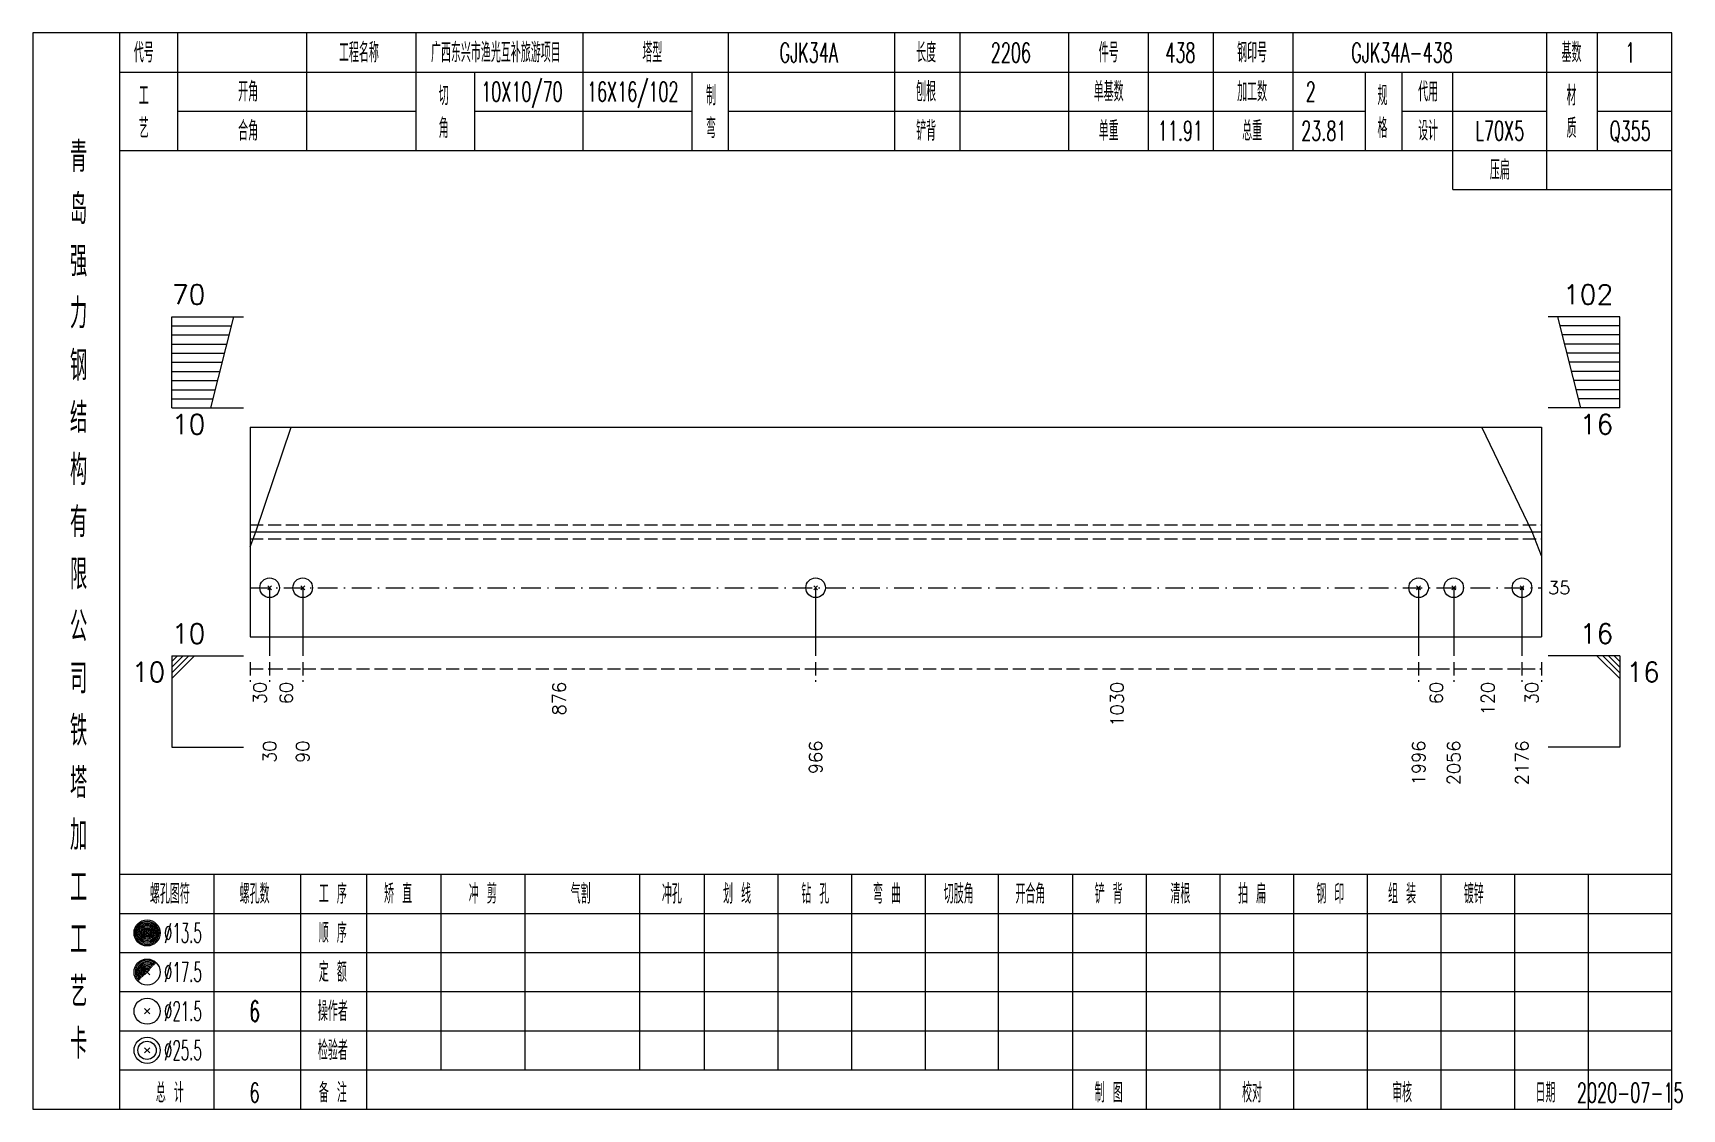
# Model space of a CAD drawing. Extents: x 0 to 2606, y -377 to 6479.
# Drawn here: x 1307 to 1559.9, y 4725 to 4890 of the extents above; entities that cross this region are included whole.
import ezdxf
from ezdxf.enums import TextEntityAlignment as Align

# ---------------------------------------------------------------- set-up
doc = ezdxf.new("R2010")
doc.units = 0
doc.header["$MEASUREMENT"] = 0
doc.linetypes.add('一点画线', pattern=[5.2, 3, -1, 0.2, -1])
doc.linetypes.add('虚线', pattern=[2.75, 2, -0.75])
doc.layers.get('0').update_dxf_attribs({"linetype": 'CONTINUOUS', "lineweight": 25})
doc.layers.add('1', color=7, linetype='CONTINUOUS', lineweight=25)
doc.layers.add('4', color=7, linetype='CONTINUOUS', lineweight=25)
doc.styles.get("Standard").update_dxf_attribs({"font": 'simplex.shx', "width": 0.7, "height": 3, "bigfont": 'gbhzfs.shx'})

msp = doc.modelspace()

# ---------------------------------------------------------------- texts
at = {"color": 7, "linetype": 'Continuous', "lineweight": 13}
for s, p in [('70', (1328.3, 4847.5)), ('10', (1328.3, 4795.5))]:
    msp.add_text(s, height=3, dxfattribs=at).set_placement(p, align=Align.BOTTOM_LEFT)
for s, p in [('102', (1549.4, 4847.5)), ('16', (1549.4, 4795.5))]:
    msp.add_text(s, height=3, dxfattribs=at).set_placement(p, align=Align.BOTTOM_RIGHT)
for s, p in [('10', (1328.3, 4831.5)), ('16', (1551.4, 4793.5))]:
    msp.add_text(s, height=3, dxfattribs=at).set_placement(p, align=Align.TOP_LEFT)
for s, p in [('16', (1549.4, 4831.5)), ('10', (1327.3, 4793.5))]:
    msp.add_text(s, height=3, dxfattribs=at).set_placement(p, align=Align.TOP_RIGHT)
msp.add_text('35', height=2, dxfattribs=at).set_placement((1539.4, 4804.93), align=Align.MIDDLE_LEFT)
at = {"color": 8, "linetype": 'Continuous', "lineweight": 9}
for s, p in [('30', (1341.8, 4790.5)), ('60', (1345.84, 4790.5)), ('876', (1387.71, 4790.5)), ('1030', (1473.29, 4790.5)), ('60', (1522.24, 4790.5)), ('120', (1530.16, 4790.5)), ('30', (1536.9, 4790.5))]:
    msp.add_text(s, height=2, rotation=90, dxfattribs=at).set_placement(p, align=Align.MIDDLE_RIGHT)
at = {"layer": '1', "color": 7, "linetype": 'Continuous', "lineweight": 13}
for s, p in [('30', (1343.3, 4781.5)), ('90', (1348.38, 4781.5)), ('966', (1427.05, 4781.5)), ('1996', (1519.54, 4781.5)), ('2056', (1524.93, 4781.5)), ('2176', (1535.4, 4781.5))]:
    msp.add_text(s, height=2, rotation=90, dxfattribs=at).set_placement(p, align=Align.MIDDLE_RIGHT)
at = {"layer": '4', "color": 1, "linetype": 'Continuous', "lineweight": 13}
for s, height, width, p in [('代号', 3, 0.6, (1324, 4887)), ('工程名称', 3, 0.6, (1357, 4887)), ('广西东兴市渔光互补旅游项目', 3, 0.6, (1378, 4887)), ('塔型', 3, 0.6, (1402, 4887)), ('GJK34A', 3, 0.6, (1426, 4887)), ('长度', 3, 0.6, (1444, 4887)), ('2206', 3, 0.6, (1457, 4887)), ('件号', 3, 0.6, (1472, 4887)), ('438', 3, 0.6, (1483, 4887)), ('钢印号', 3, 0.6, (1494, 4887)), ('GJK34A-438', 3, 0.6, (1517, 4887)), ('基数', 3, 0.6, (1543, 4887)), ('1', 3, 0.6, (1552, 4887)), ('开角', 3, 0.6, (1340, 4881)), ('切', 3, 0.6, (1370, 4880.4)), ('10X10/70', 3, 0.6, (1382, 4881)), ('16X16/102', 3, 0.6, (1399, 4881)), ('制', 3, 0.6, (1411, 4880.4)), ('刨根', 3, 0.6, (1444, 4881)), ('单基数', 3, 0.6, (1472, 4881)), ('加工数', 3, 0.6, (1494, 4881)), ('2', 3, 0.6, (1503, 4881)), ('规', 3, 0.6, (1514, 4880.4)), ('代用', 3, 0.6, (1521, 4881)), ('材', 3, 0.6, (1543, 4880.4)), ('工', 3, 0.6, (1324, 4880.4)), ('艺', 3, 0.6, (1324, 4875.4)), ('合角', 3, 0.6, (1340, 4875)), ('角', 3, 0.6, (1370, 4875.4)), ('弯', 3, 0.6, (1411, 4875.4)), ('铲背', 3, 0.6, (1444, 4875)), ('单重', 3, 0.6, (1472, 4875)), ('总重', 3, 0.6, (1494, 4875)), ('格', 3, 0.6, (1514, 4875.4)), ('设计', 3, 0.6, (1521, 4875)), ('质', 3, 0.6, (1543, 4875.4)), ('11.91', 3, 0.6, (1483, 4875)), ('23.81', 3, 0.6, (1505, 4875)), ('L70X5', 3, 0.6, (1532, 4875)), ('Q355', 3, 0.6, (1552, 4875)), ('青', 4.6, 0.8, (1314, 4871)), ('压扁', 3, 0.6, (1532, 4869)), ('岛', 4.6, 0.8, (1314, 4863)), ('强', 4.6, 0.8, (1314, 4855)), ('力', 4.6, 0.8, (1314, 4847)), ('钢', 4.6, 0.8, (1314, 4839)), ('结', 4.6, 0.8, (1314, 4831)), ('构', 4.6, 0.8, (1314, 4823)), ('有', 4.6, 0.8, (1314, 4815)), ('限', 4.6, 0.8, (1314, 4807)), ('公', 4.6, 0.8, (1314, 4799)), ('司', 4.6, 0.8, (1314, 4791)), ('铁', 4.6, 0.8, (1314, 4783)), ('塔', 4.6, 0.8, (1314, 4775)), ('加', 4.6, 0.8, (1314, 4767)), ('工', 4.6, 0.8, (1314, 4759)), ('螺孔图符', 3, 0.6, (1328, 4758)), ('螺孔数', 3, 0.6, (1341, 4758)), ('工 序', 3, 0.6, (1353, 4758)), ('矫 直', 3, 0.6, (1363, 4758)), ('冲 剪', 3, 0.6, (1376, 4758)), ('气割', 3, 0.6, (1391, 4758)), ('冲孔', 3, 0.6, (1405, 4758)), ('划 线', 3, 0.6, (1415, 4758)), ('钻 孔', 3, 0.6, (1427, 4758)), ('弯 曲', 3, 0.6, (1438, 4758)), ('切肢角', 3, 0.6, (1449, 4758)), ('开合角', 3, 0.6, (1460, 4758)), ('铲 背', 3, 0.6, (1472, 4758)), ('清根', 3, 0.6, (1483, 4758)), ('拍 扁', 3, 0.6, (1494, 4758)), ('钢 印', 3, 0.6, (1506, 4758)), ('组 装', 3, 0.6, (1517, 4758)), ('镀锌', 3, 0.6, (1528, 4758)), ('工', 4.6, 0.8, (1314, 4751)), ('%%C13.5', 3, 0.5, (1330, 4752)), ('顺 序', 3, 0.6, (1353, 4752)), ('定 额', 3, 0.6, (1353, 4746)), ('艺', 4.6, 0.8, (1314, 4743)), ('%%C17.5', 3, 0.5, (1330, 4746)), ('%%C21.5', 3, 0.5, (1330, 4740)), ('6', 3.2, 0.6, (1341, 4740)), ('操作者', 3, 0.6, (1353, 4740)), ('卡', 4.6, 0.8, (1314, 4735)), ('%%C25.5', 3, 0.5, (1330, 4734)), ('检验者', 3, 0.6, (1353, 4734)), ('总 计', 3, 0.6, (1328, 4727.5)), ('6', 3, 0.6, (1341, 4727.5)), ('备 注', 3, 0.6, (1353, 4727.5)), ('制 图', 3, 0.6, (1472, 4727.5)), ('校对', 3, 0.6, (1494, 4727.5)), ('审核', 3, 0.6, (1517, 4727.5)), ('日期', 3, 0.6, (1539, 4727.5)), ('2020-07-15', 3, 0.6, (1552, 4727.5))]:
    msp.add_text(s, height=height, dxfattribs=dict(at, width=width)).set_placement(p, align=Align.MIDDLE_CENTER)

# ---------------------------------------------------------------- linework, layer by layer
at = {"color": 7, "linetype": 'Continuous', "lineweight": 13}
for p, q in [((1328.3, 4846.5), (1339.3, 4846.5)), ((1328.3, 4832.5), (1328.3, 4846.5)), ((1334.3, 4832.5), (1337.8, 4846.5)), ((1550.4, 4846.5), (1539.4, 4846.5)), ((1544.4, 4832.5), (1540.9, 4846.5)), ((1550.4, 4832.5), (1550.4, 4846.5)), ((1328.3, 4845.1), (1337.45, 4845.1)), ((1550.4, 4845.1), (1541.25, 4845.1)), ((1328.3, 4843.7), (1337.1, 4843.7)), ((1328.3, 4842.3), (1336.75, 4842.3)), ((1550.4, 4843.7), (1541.6, 4843.7)), ((1550.4, 4842.3), (1541.95, 4842.3)), ((1328.3, 4840.9), (1336.4, 4840.9)), ((1328.3, 4839.5), (1336.05, 4839.5)), ((1550.4, 4840.9), (1542.3, 4840.9)), ((1550.4, 4839.5), (1542.65, 4839.5)), ((1328.3, 4838.1), (1335.7, 4838.1)), ((1328.3, 4836.7), (1335.35, 4836.7)), ((1550.4, 4838.1), (1543, 4838.1)), ((1550.4, 4836.7), (1543.35, 4836.7)), ((1328.3, 4835.3), (1335, 4835.3)), ((1328.3, 4833.9), (1334.65, 4833.9)), ((1550.4, 4835.3), (1543.7, 4835.3)), ((1550.4, 4833.9), (1544.05, 4833.9)), ((1328.3, 4832.5), (1339.3, 4832.5)), ((1550.4, 4832.5), (1539.4, 4832.5)), ((1341.2, 4813.5), (1346.59, 4829.57)), ((1536.96, 4813.5), (1529.24, 4829.57)), ((1340.3, 4811.2), (1341.2, 4813.5)), ((1538.4, 4809.83), (1536.96, 4813.5)), ((1343.3, 4804.93), (1343.3, 4794.5)), ((1348.38, 4804.93), (1348.38, 4794.5)), ((1427.05, 4804.93), (1427.05, 4794.5)), ((1519.54, 4804.93), (1519.54, 4794.5)), ((1524.93, 4804.93), (1524.93, 4794.5)), ((1535.4, 4804.93), (1535.4, 4794.5)), ((1328.3, 4794.5), (1339.3, 4794.5)), ((1328.3, 4794.5), (1328.3, 4780.5)), ((1329.17, 4794.5), (1328.3, 4793.62)), ((1330.05, 4794.5), (1328.3, 4792.75)), ((1330.92, 4794.5), (1328.3, 4791.88)), ((1331.8, 4794.5), (1328.3, 4791)), ((1550.4, 4794.5), (1539.4, 4794.5)), ((1546.9, 4794.5), (1550.4, 4791)), ((1547.78, 4794.5), (1550.4, 4791.88)), ((1548.65, 4794.5), (1550.4, 4792.75)), ((1549.53, 4794.5), (1550.4, 4793.62)), ((1550.4, 4794.5), (1550.4, 4780.5)), ((1328.3, 4780.5), (1339.3, 4780.5)), ((1550.4, 4780.5), (1539.4, 4780.5))]:
    msp.add_line(p, q, dxfattribs=at)
at = {"color": 7, "linetype": 'Continuous', "lineweight": 18}
for p, q in [((1340.3, 4829.57), (1340.3, 4797.43)), ((1340.3, 4829.57), (1538.4, 4829.57)), ((1538.4, 4829.57), (1538.4, 4797.43)), ((1340.3, 4813.5), (1538.4, 4813.5))]:
    msp.add_line(p, q, dxfattribs=at)
at = {"color": 1, "linetype": '虚线', "lineweight": 18}
for p, q in [((1340.3, 4814.57), (1538.4, 4814.57)), ((1340.3, 4812.43), (1538.4, 4812.43))]:
    msp.add_line(p, q, dxfattribs=at)
at = {"color": 3, "linetype": '一点画线', "lineweight": 13}
msp.add_line((1340.3, 4804.93), (1538.4, 4804.93), dxfattribs=at)
at = {"color": 8, "linetype": '虚线', "lineweight": 9}
for p, q in [((1340.3, 4793.5), (1340.3, 4790.5)), ((1343.3, 4793.5), (1343.3, 4790.5)), ((1343.3, 4793.5), (1343.3, 4790.5)), ((1348.38, 4793.5), (1348.38, 4790.5)), ((1348.38, 4793.5), (1348.38, 4790.5)), ((1427.05, 4793.5), (1427.05, 4790.5)), ((1427.05, 4793.5), (1427.05, 4790.5)), ((1519.54, 4793.5), (1519.54, 4790.5)), ((1519.54, 4793.5), (1519.54, 4790.5)), ((1524.93, 4793.5), (1524.93, 4790.5)), ((1524.93, 4793.5), (1524.93, 4790.5)), ((1535.4, 4793.5), (1535.4, 4790.5)), ((1535.4, 4793.5), (1535.4, 4790.5)), ((1538.4, 4793.5), (1538.4, 4790.5)), ((1340.3, 4792.5), (1343.3, 4792.5)), ((1343.3, 4792.5), (1348.38, 4792.5)), ((1348.38, 4792.5), (1427.05, 4792.5)), ((1427.05, 4792.5), (1519.54, 4792.5)), ((1519.54, 4792.5), (1524.93, 4792.5)), ((1524.93, 4792.5), (1535.4, 4792.5)), ((1535.4, 4792.5), (1538.4, 4792.5))]:
    msp.add_line(p, q, dxfattribs=at)
at = {"layer": '1', "color": 7, "linetype": 'Continuous', "lineweight": 13}
for p, q in [((1343, 4804.63), (1343.6, 4805.23)), ((1343.6, 4804.63), (1343, 4805.23)), ((1348.08, 4804.63), (1348.68, 4805.23)), ((1348.68, 4804.63), (1348.08, 4805.23)), ((1426.75, 4804.63), (1427.35, 4805.23)), ((1427.35, 4804.63), (1426.75, 4805.23)), ((1519.24, 4804.63), (1519.84, 4805.23)), ((1519.84, 4804.63), (1519.24, 4805.23)), ((1524.63, 4804.63), (1525.23, 4805.23)), ((1525.23, 4804.63), (1524.63, 4805.23)), ((1535.1, 4804.63), (1535.7, 4805.23)), ((1535.7, 4804.63), (1535.1, 4805.23))]:
    msp.add_line(p, q, dxfattribs=at)
at = {"layer": '1', "color": 7, "linetype": 'Continuous', "lineweight": 18}
msp.add_line((1340.3, 4797.43), (1538.4, 4797.43), dxfattribs=at)
at = {"layer": '1', "color": 7, "linetype": 'Continuous', "lineweight": 13}
for centre in [(1343.3, 4804.93), (1348.38, 4804.93), (1427.05, 4804.93), (1519.54, 4804.93), (1524.93, 4804.93), (1535.4, 4804.93)]:
    msp.add_circle(centre, 1.5, dxfattribs=at)
at = {"layer": '4', "color": 1, "linetype": 'Continuous', "lineweight": 18}
for p, q in [((1320.3, 4725), (1320.3, 4890)), ((1329.2, 4872), (1329.2, 4890)), ((1349, 4872), (1349, 4890)), ((1365.8, 4872), (1365.8, 4890)), ((1391.4, 4872), (1391.4, 4890)), ((1413.7, 4872), (1413.7, 4890)), ((1439.2, 4872), (1439.2, 4890)), ((1449.2, 4872), (1449.2, 4890)), ((1465.9, 4872), (1465.9, 4890)), ((1478.1, 4872), (1478.1, 4890)), ((1488.1, 4872), (1488.1, 4890)), ((1500.3, 4872), (1500.3, 4890)), ((1539.2, 4866), (1539.2, 4890)), ((1547, 4872), (1547, 4890)), ((1320.3, 4884), (1558.4, 4884)), ((1374.8, 4872), (1374.8, 4884)), ((1408.1, 4872), (1408.1, 4884)), ((1511.4, 4872), (1511.4, 4884)), ((1517, 4872), (1517, 4884)), ((1524.8, 4866), (1524.8, 4884)), ((1329.2, 4878), (1365.8, 4878)), ((1374.8, 4878), (1408.1, 4878)), ((1413.7, 4878), (1511.4, 4878)), ((1517, 4878), (1539.2, 4878)), ((1547, 4878), (1558.4, 4878)), ((1320.3, 4872), (1558.4, 4872)), ((1524.8, 4866), (1558.4, 4866)), ((1320.3, 4761), (1558.4, 4761)), ((1334.8, 4725), (1334.8, 4761)), ((1348.1, 4725), (1348.1, 4761)), ((1358.2, 4725), (1358.2, 4761)), ((1369.6, 4731), (1369.6, 4761)), ((1382.5, 4731), (1382.5, 4761)), ((1400.1, 4731), (1400.1, 4761)), ((1410, 4731), (1410, 4761)), ((1421.3, 4731), (1421.3, 4761)), ((1432.6, 4731), (1432.6, 4761)), ((1443.9, 4731), (1443.9, 4761)), ((1455.1, 4731), (1455.1, 4761)), ((1466.5, 4731), (1466.5, 4761)), ((1477.8, 4731), (1477.8, 4761)), ((1489.1, 4731), (1489.1, 4761)), ((1500.4, 4731), (1500.4, 4761)), ((1511.7, 4731), (1511.7, 4761)), ((1523, 4731), (1523, 4761)), ((1534.3, 4731), (1534.3, 4761)), ((1545.6, 4731), (1545.6, 4761)), ((1320.3, 4755), (1558.4, 4755)), ((1320.3, 4749), (1558.4, 4749)), ((1320.3, 4743), (1558.4, 4743)), ((1320.3, 4737), (1558.4, 4737)), ((1320.3, 4731), (1558.4, 4731)), ((1466.5, 4725), (1466.5, 4731)), ((1477.8, 4725), (1477.8, 4731)), ((1489.1, 4725), (1489.1, 4731)), ((1500.4, 4725), (1500.4, 4731)), ((1511.7, 4725), (1511.7, 4731)), ((1523, 4725), (1523, 4731)), ((1534.3, 4725), (1534.3, 4731)), ((1545.6, 4725), (1545.6, 4731))]:
    msp.add_line(p, q, dxfattribs=at)
at = {"layer": '4', "color": 7, "linetype": 'Continuous', "lineweight": 13}
for p, q in [((1324.3, 4751.8), (1324.7, 4752.2)), ((1324.7, 4751.8), (1324.3, 4752.2)), ((1324.1, 4739.6), (1324.9, 4740.4)), ((1324.9, 4739.6), (1324.1, 4740.4)), ((1324.1, 4733.6), (1324.9, 4734.4)), ((1324.9, 4733.6), (1324.1, 4734.4))]:
    msp.add_line(p, q, dxfattribs=at)
at = {"layer": '4', "color": 7, "linetype": 'Continuous', "lineweight": 0}
for p, q in [((1324.1, 4745.6), (1324.9, 4746.4)), ((1324.1, 4746.4), (1324.9, 4745.6))]:
    msp.add_line(p, q, dxfattribs=at)
at = {"layer": '4', "color": 1, "linetype": 'Continuous', "lineweight": 18}
msp.add_lwpolyline([(1307, 4890), (1307, 4725), (1558.4, 4725), (1558.4, 4890)], close=True, dxfattribs=at)
at = {"layer": '4', "color": 7, "linetype": 'Continuous', "lineweight": 13}
for centre, radius in [((1324.5, 4752), 2), ((1324.5, 4752), 1.8), ((1324.5, 4752), 1.6), ((1324.5, 4752), 1.4), ((1324.5, 4752), 1.2), ((1324.5, 4752), 1), ((1324.5, 4752), 0.8), ((1324.5, 4752), 0.6), ((1324.5, 4752), 0.4), ((1324.5, 4752), 0.2), ((1324.5, 4746), 2), ((1324.5, 4740), 2), ((1324.5, 4734), 2), ((1324.5, 4734), 1.4)]:
    msp.add_circle(centre, radius, dxfattribs=at)
for radius in [1.8, 1.6, 1.4, 1.2, 1, 0.8, 0.6, 0.4, 0.2]:
    msp.add_arc((1324.5, 4746), radius, 45, 225, dxfattribs=at)

msp.set_redraw_order([(e.dxf.handle, doc.entitydb.next_handle()) for e in msp.query("TEXT MTEXT ATTDEF DIMENSION ARC_DIMENSION")])  # texts and dimensions are drawn at this point

doc.saveas('drawing.dxf')
